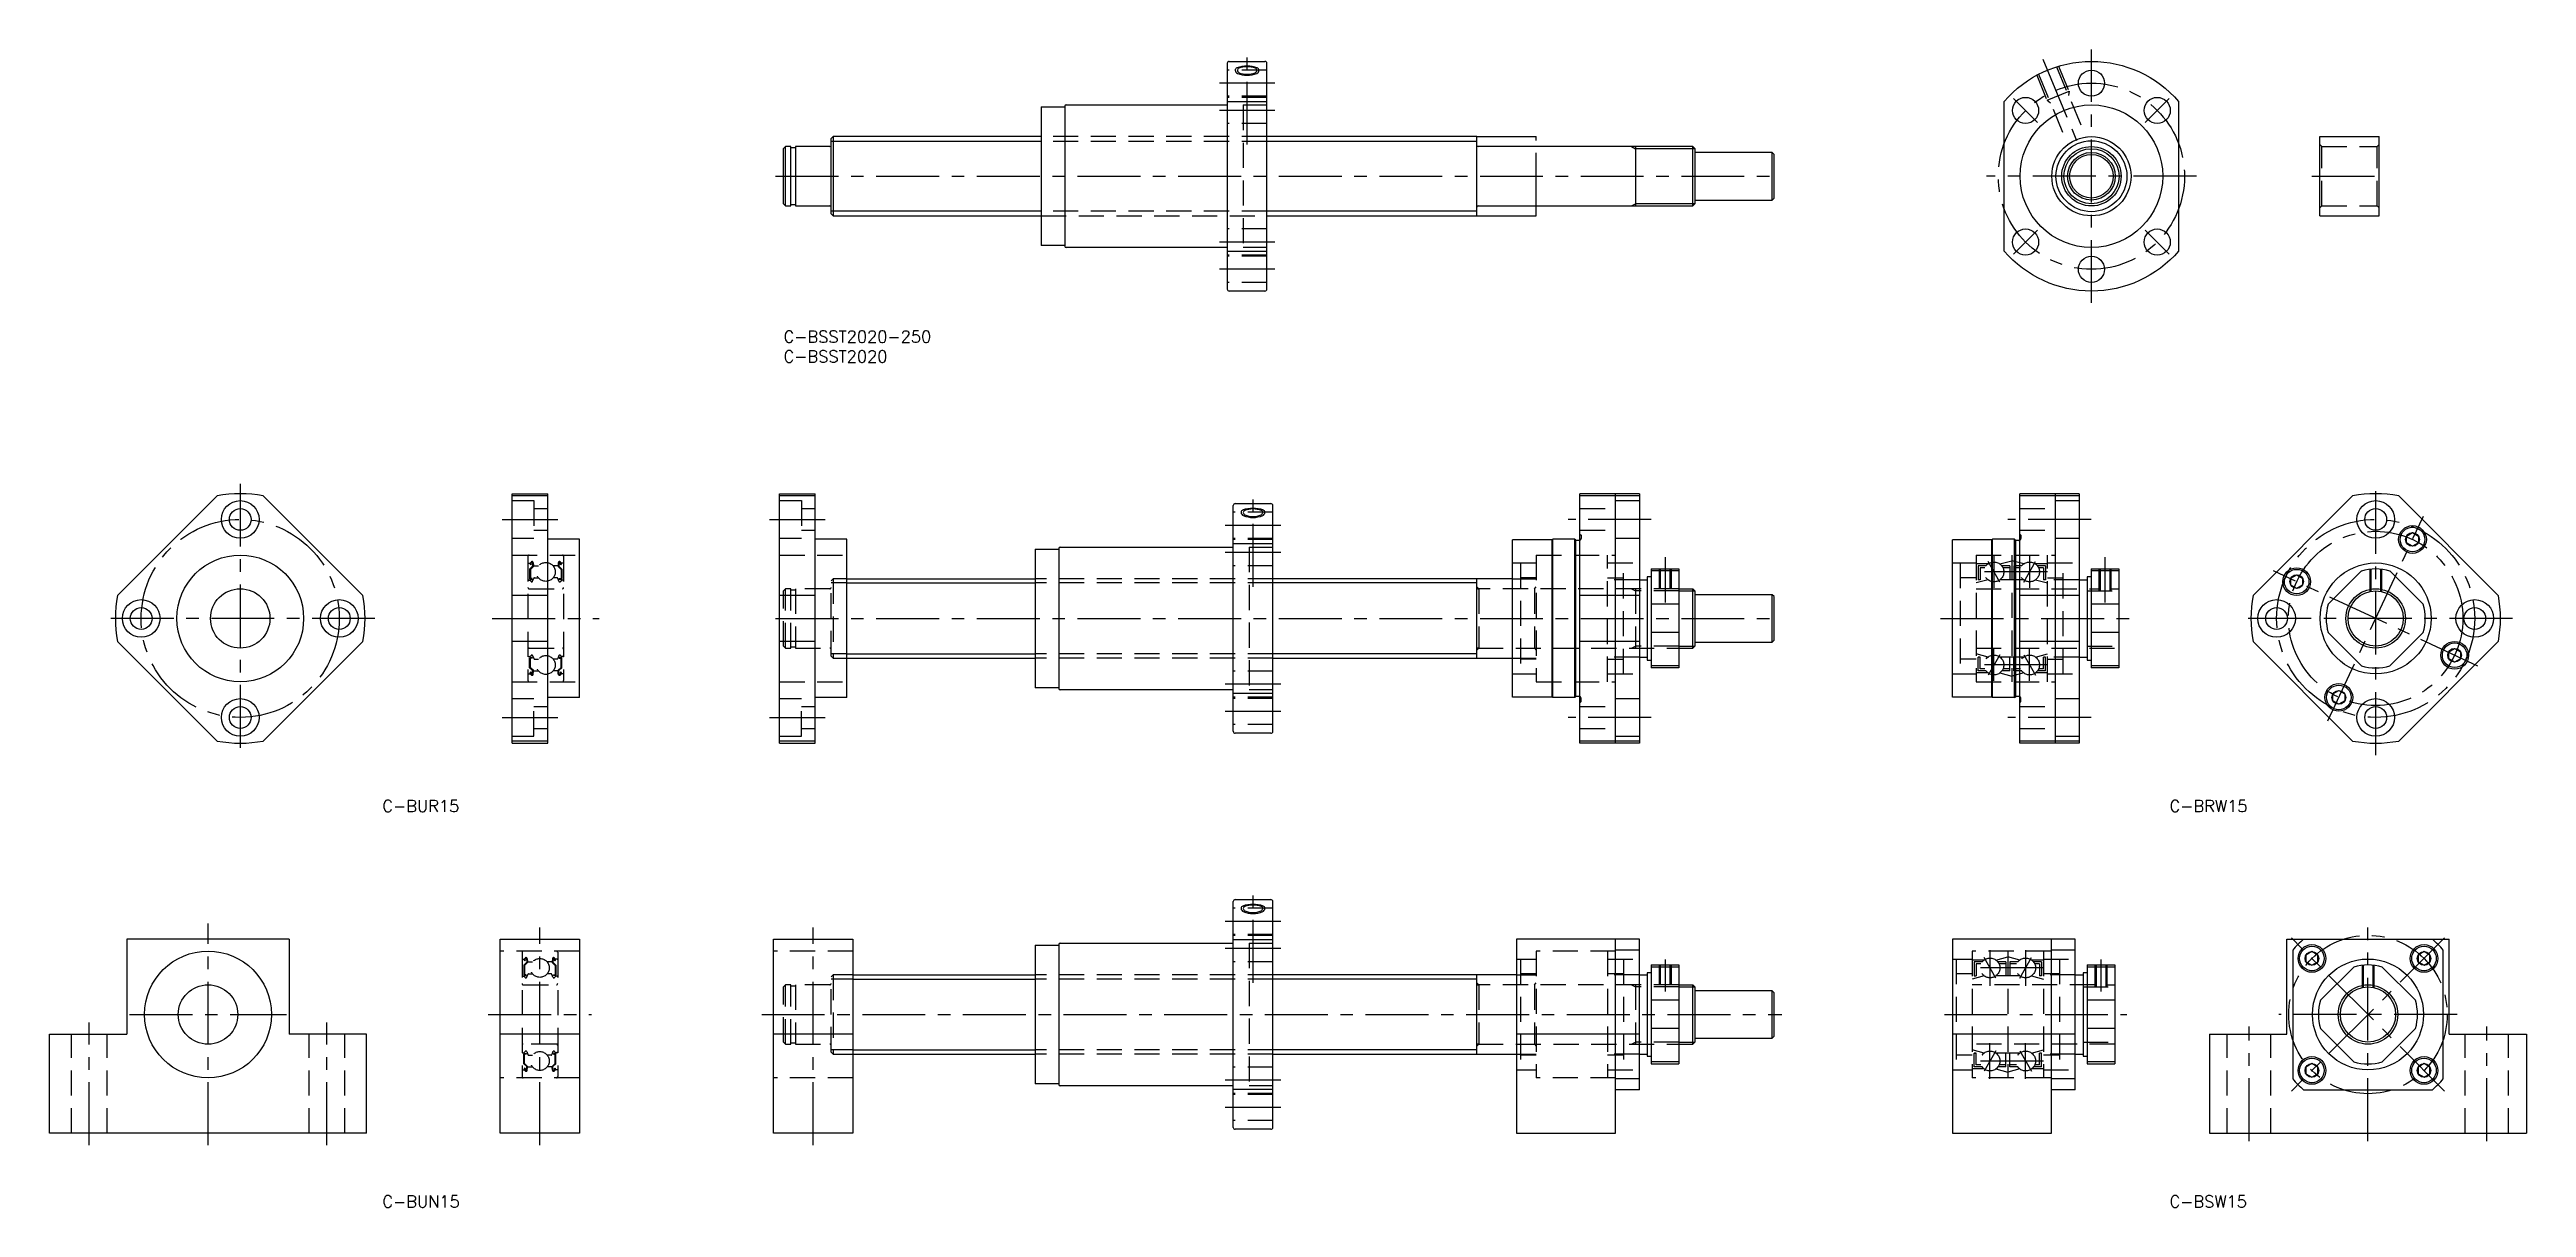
# Model space of a CAD drawing. Extents: x -185 to 440, y -221 to 71.
import ezdxf

# ---------------------------------------------------------------- set-up
doc = ezdxf.new("R2010")
doc.units = 0
doc.header["$LTSCALE"] = 0.5
for name, pattern in [('CENTER', [50.8, 31.75, -6.35, 6.35, -6.35]), ('DASHED', [19.05, 12.7, -6.35]), ('PHANTOM', [63.5, 31.75, -6.35, 6.35, -6.35, 6.35, -6.35])]:
    doc.linetypes.add(name, pattern=pattern)
for name, color, linetype in [('MSM_CENTER', 1, 'CENTER'), ('MSM_CONTINUOUS', 7, 'CONTINUOUS'), ('MSM_DASHED', 4, 'DASHED'), ('MSM_IMAGINARY', 6, 'PHANTOM'), ('MSM_NARROW', 5, 'CONTINUOUS'), ('MSM_PART_NUMBER', 7, 'CONTINUOUS')]:
    doc.layers.add(name, color=color, linetype=linetype)
doc.styles.get("Standard").update_dxf_attribs({"font": 'txt.shx', "height": 3, "bigfont": 'bigfont.shx'})

# ---------------------------------------------------------------- blocks, each defined once
blk = doc.blocks.new('*U49')
at = {"layer": 'MSM_PART_NUMBER'}
blk.add_text('C-BSST2020-250', height=3, dxfattribs=at).set_placement((0, -3))
blk = doc.blocks.new('*U50')
at = {"layer": 'MSM_PART_NUMBER'}
blk.add_text('C-BSST2020', height=3, dxfattribs=at).set_placement((0, -8))
blk = doc.blocks.new('*U51')
at = {"layer": 'MSM_PART_NUMBER'}
blk.add_text('C-BUR15', height=3, dxfattribs=at).set_placement((-101.25, -121.53))
blk = doc.blocks.new('*U52')
at = {"layer": 'MSM_PART_NUMBER'}
blk.add_text('C-BUN15', height=3, dxfattribs=at).set_placement((-101.25, -221.4))
blk = doc.blocks.new('*U53')
at = {"layer": 'MSM_PART_NUMBER'}
blk.add_text('C-BSW15', height=3, dxfattribs=at).set_placement((349.81, -221.4))
blk = doc.blocks.new('*U54')
at = {"layer": 'MSM_PART_NUMBER'}
blk.add_text('C-BRW15', height=3, dxfattribs=at).set_placement((349.81, -121.53))

msp = doc.modelspace()

# ---------------------------------------------------------------- linework, layer by layer
at = {"layer": 'MSM_CENTER'}
for p, q in [((117, 47), (117, 69)), ((330.1, 7), (330.1, 71)), ((317.85, 68.56), (327.03, 46.39)), ((124, 62.5), (110, 62.5)), ((316.52, 52.58), (310.44, 58.66)), ((343.67, 52.58), (349.75, 58.66)), ((124, 55.62), (110, 55.62)), ((-2, 39), (252, 39)), ((356.6, 39), (303.6, 39)), ((385.71, 39), (404.71, 39)), ((316.52, 25.42), (310.44, 19.34)), ((343.67, 25.42), (349.75, 19.34)), ((124, 22.38), (110, 22.38)), ((124, 15.5), (110, 15.5)), ((-137.11, -38.66), (-137.11, -106.66)), ((118.5, -64.66), (118.5, -42.66)), ((401.84, -107.16), (401.84, -38.16)), ((-71, -47.66), (-57, -47.66)), ((-3.5, -47.66), (10.5, -47.66)), ((125.5, -49.16), (111.5, -49.16)), ((219, -47.66), (198, -47.66)), ((330, -47.66), (309, -47.66)), ((389.79, -98.49), (413.88, -46.83)), ((125.5, -56.04), (111.5, -56.04)), ((222.5, -57.16), (222.5, -68.66)), ((319, -60.91), (301, -60.91)), ((307, -63.51), (304, -58.31)), ((305.5, -56.91), (305.5, -64.91)), ((313, -63.51), (316, -58.31)), ((314.5, -56.91), (314.5, -64.91)), ((333.5, -57.16), (333.5, -68.66)), ((427.66, -84.7), (376.01, -60.62)), ((-103.11, -72.66), (-171.11, -72.66)), ((-73.5, -72.66), (-46.5, -72.66)), ((-2, -72.66), (252, -72.66)), ((292, -72.66), (340, -72.66)), ((436.34, -72.66), (367.34, -72.66)), ((305.5, -88.41), (305.5, -80.41)), ((314.5, -88.41), (314.5, -80.41)), ((319, -84.41), (301, -84.41)), ((307, -81.81), (304, -87.01)), ((313, -81.81), (316, -87.01)), ((125.5, -89.28), (111.5, -89.28)), ((-71, -97.66), (-57, -97.66)), ((-3.5, -97.66), (10.5, -97.66)), ((125.5, -96.16), (111.5, -96.16)), ((219, -97.66), (198, -97.66)), ((330, -97.66), (309, -97.66)), ((118.5, -164.66), (118.5, -142.66)), ((-145.24, -205.66), (-145.24, -149.66)), ((125.5, -149.16), (111.5, -149.16)), ((-61.5, -205.66), (-61.5, -150.66)), ((7.5, -205.66), (7.5, -150.66)), ((125.5, -156.04), (111.5, -156.04)), ((419.24, -153.32), (380.56, -192)), ((419.24, -192), (380.56, -153.32)), ((399.9, -204.66), (399.9, -150.66)), ((222.5, -158.82), (222.5, -166.82)), ((318, -160.91), (300, -160.91)), ((306, -163.51), (303, -158.31)), ((304.5, -156.41), (304.5, -165.41)), ((312, -163.51), (315, -158.31)), ((313.5, -156.41), (313.5, -165.41)), ((332.5, -158.82), (332.5, -166.82)), ((-175.24, -205.66), (-175.24, -174.66)), ((-165.04, -172.66), (-125.44, -172.66)), ((-115.24, -205.66), (-115.24, -174.66)), ((-74.5, -172.66), (-48.5, -172.66)), ((-5.5, -172.66), (252, -172.66)), ((293, -172.66), (339, -172.66)), ((422.4, -172.66), (377.4, -172.66)), ((304.5, -188.91), (304.5, -179.91)), ((313.5, -188.91), (313.5, -179.91)), ((369.9, -204.66), (369.9, -175.66)), ((429.9, -204.66), (429.9, -175.66)), ((318, -184.41), (300, -184.41)), ((306, -181.81), (303, -187.01)), ((312, -181.81), (315, -187.01)), ((125.5, -189.28), (111.5, -189.28)), ((125.5, -196.16), (111.5, -196.16))]:
    msp.add_line(p, q, dxfattribs=at)
for centre, radius in [((330.1, 39), 23.5), ((-137.11, -72.66), 25), ((401.84, -72.66), 25), ((401.84, -72.66), 22), ((399.9, -172.66), 20)]:
    msp.add_circle(centre, radius, dxfattribs=at)
at = {"layer": 'MSM_CONTINUOUS'}
for p, q in [((112, 67.5), (112, 10.5)), ((112.5, 68), (121.5, 68)), ((122, 10.5), (122, 67.5)), ((65, 56.5), (65, 21.5)), ((65, 56.5), (71, 56.5)), ((71, 56.7), (71, 21.3)), ((71.3, 57), (112, 57)), ((112, 57.89), (122, 57.89)), ((308.1, 20.11), (308.1, 57.89)), ((352.1, 57.89), (352.1, 20.11)), ((0.5, 46.5), (0, 46)), ((0, 32), (0, 46)), ((1.85, 46.5), (0.5, 46.5)), ((0.5, 31.5), (0.5, 46.5)), ((1.85, 31.5), (1.85, 46.5)), ((3, 46.15), (1.85, 46.15)), ((11.7, 46.5), (3, 46.5)), ((3, 46.5), (3, 31.5)), ((12.5, 49), (12, 48.5)), ((12, 29.5), (12, 48.5)), ((12.5, 49), (12.5, 29)), ((65, 49), (12.5, 49)), ((175, 49), (122, 49)), ((175, 29), (175, 49)), ((229.5, 46.5), (175.3, 46.5)), ((215, 46.5), (215, 31.5)), ((230, 46), (229.5, 46.5)), ((229.5, 31.5), (229.5, 46.5)), ((230, 46), (230, 32)), ((249.5, 45), (230, 45)), ((250, 44.5), (249.5, 45)), ((249.5, 33), (249.5, 45)), ((250, 33.5), (250, 44.5)), ((387.71, 29), (387.71, 49)), ((387.71, 49), (402.71, 49)), ((402.71, 29), (402.71, 49)), ((0, 32), (0.5, 31.5)), ((0.5, 31.5), (1.85, 31.5)), ((1.85, 31.85), (3, 31.85)), ((3, 31.5), (11.7, 31.5)), ((175.3, 31.5), (229.5, 31.5)), ((229.5, 31.5), (230, 32)), ((230, 33), (249.5, 33)), ((249.5, 33), (250, 33.5)), ((12, 29.5), (12.5, 29)), ((12.5, 29), (65, 29)), ((122, 29), (175, 29)), ((387.71, 29), (402.71, 29)), ((71, 21.5), (65, 21.5)), ((112, 21), (71.3, 21)), ((112, 20.11), (122, 20.11)), ((121.5, 10), (112.5, 10)), ((-168.07, -66.85), (-142.92, -41.7)), ((-131.3, -41.7), (-106.15, -66.85)), ((-68.5, -104.16), (-68.5, -41.16)), ((-68.5, -41.16), (-59.5, -41.16)), ((-59.5, -41.7), (-68.5, -41.7)), ((-59.5, -104.16), (-59.5, -41.16)), ((-1, -104.16), (-1, -41.16)), ((-1, -41.16), (8, -41.16)), ((8, -41.7), (-1, -41.7)), ((8, -104.16), (8, -41.16)), ((114, -43.66), (123, -43.66)), ((216, -41.16), (201, -41.16)), ((201, -104.16), (201, -41.16)), ((216, -41.7), (201, -41.7)), ((210, -104.16), (210, -41.16)), ((216, -41.16), (216, -104.16)), ((327, -41.16), (312, -41.16)), ((312, -104.16), (312, -41.16)), ((327, -41.7), (312, -41.7)), ((321, -104.16), (321, -41.16)), ((327, -41.16), (327, -104.16)), ((370.88, -66.85), (396.03, -41.7)), ((407.65, -41.7), (432.79, -66.85)), ((113.5, -101.16), (113.5, -44.16)), ((123.5, -101.16), (123.5, -44.16)), ((-51.5, -52.66), (-59.5, -52.66)), ((-51.5, -92.66), (-51.5, -52.66)), ((16, -52.66), (8, -52.66)), ((16, -92.66), (16, -52.66)), ((63.5, -55.16), (63.5, -90.16)), ((63.5, -55.16), (69.5, -55.16)), ((69.5, -54.96), (69.5, -90.36)), ((69.8, -54.66), (113.5, -54.66)), ((113.5, -53.77), (123.5, -53.77)), ((194, -52.81), (184, -52.81)), ((184, -92.51), (184, -52.81)), ((194.15, -52.66), (194, -52.81)), ((194, -92.51), (194, -52.81)), ((199.7, -52.66), (194.15, -52.66)), ((194.15, -92.66), (194.15, -52.66)), ((199.7, -52.66), (200, -52.96)), ((199.7, -92.66), (199.7, -52.66)), ((200.8, -52.96), (200, -52.96)), ((200, -92.36), (200, -52.96)), ((305, -52.81), (295, -52.81)), ((295, -92.51), (295, -52.81)), ((305.15, -52.66), (305, -52.81)), ((305, -92.51), (305, -52.81)), ((310.7, -52.66), (305.15, -52.66)), ((305.15, -92.66), (305.15, -52.66)), ((310.7, -52.66), (311, -52.96)), ((310.7, -92.66), (310.7, -52.66)), ((311.8, -52.96), (311, -52.96)), ((311, -92.36), (311, -52.96)), ((409.63, -51.86), (411.13, -50.99)), ((409.63, -53.59), (409.63, -51.86)), ((411.13, -54.45), (409.63, -53.59)), ((411.13, -50.99), (412.63, -51.86)), ((412.63, -53.59), (411.13, -54.45)), ((412.63, -51.86), (412.63, -53.59)), ((219, -62.16), (218, -62.16)), ((218, -62.16), (218, -83.16)), ((219, -60.16), (226, -60.16)), ((219, -60.16), (219, -85.16)), ((226, -60.68), (219, -60.68)), ((226, -60.16), (226, -85.16)), ((330, -62.16), (329, -62.16)), ((329, -62.16), (329, -83.16)), ((330, -60.16), (337, -60.16)), ((330, -60.16), (330, -85.16)), ((337, -60.68), (330, -60.68)), ((337, -60.16), (337, -85.16)), ((380.4, -62.5), (381.9, -61.63)), ((380.4, -64.23), (380.4, -62.5)), ((381.9, -61.63), (383.4, -62.5)), ((383.4, -62.5), (383.4, -64.23)), ((398.26, -60.68), (389.86, -69.08)), ((413.81, -69.08), (405.42, -60.68)), ((-59.5, -66.85), (-68.5, -66.85)), ((8, -66.85), (-1, -66.85)), ((16, -62.66), (63.5, -62.66)), ((184, -62.66), (123.5, -62.66)), ((175, -82.66), (175, -62.66)), ((216, -66.85), (201, -66.85)), ((216, -62.91), (218, -62.91)), ((226, -65.16), (229.5, -65.16)), ((230, -65.66), (229.5, -65.16)), ((229.5, -80.16), (229.5, -65.16)), ((230, -65.66), (230, -79.66)), ((249.5, -66.66), (230, -66.66)), ((250, -67.16), (249.5, -66.66)), ((249.5, -78.66), (249.5, -66.66)), ((250, -78.16), (250, -67.16)), ((327, -66.85), (312, -66.85)), ((327, -62.91), (329, -62.91)), ((381.9, -65.09), (380.4, -64.23)), ((383.4, -64.23), (381.9, -65.09)), ((226, -69.08), (219, -69.08)), ((337, -69.08), (330, -69.08)), ((-168.07, -78.47), (-142.92, -103.62)), ((-131.3, -103.62), (-106.15, -78.47)), ((-59.5, -78.47), (-68.5, -78.47)), ((8, -78.47), (-1, -78.47)), ((216, -78.47), (201, -78.47)), ((226, -76.24), (219, -76.24)), ((226, -80.16), (229.5, -80.16)), ((229.5, -80.16), (230, -79.66)), ((230, -78.66), (249.5, -78.66)), ((249.5, -78.66), (250, -78.16)), ((327, -78.47), (312, -78.47)), ((337, -76.24), (330, -76.24)), ((396.03, -103.62), (370.88, -78.47)), ((389.86, -76.24), (398.26, -84.64)), ((405.42, -84.64), (413.81, -76.24)), ((432.79, -78.47), (407.65, -103.62)), ((420.27, -81.09), (421.77, -80.23)), ((420.27, -82.82), (420.27, -81.09)), ((421.77, -80.23), (423.27, -81.09)), ((423.27, -81.09), (423.27, -82.82)), ((16, -82.66), (63.5, -82.66)), ((123.5, -82.66), (184, -82.66)), ((216, -82.41), (218, -82.41)), ((218, -83.16), (219, -83.16)), ((226, -84.64), (219, -84.64)), ((226, -85.16), (219, -85.16)), ((327, -82.41), (329, -82.41)), ((329, -83.16), (330, -83.16)), ((337, -84.64), (330, -84.64)), ((337, -85.16), (330, -85.16)), ((421.77, -83.69), (420.27, -82.82)), ((423.27, -82.82), (421.77, -83.69)), ((-51.5, -92.66), (-59.5, -92.66)), ((16, -92.66), (8, -92.66)), ((69.5, -90.16), (63.5, -90.16)), ((113.5, -90.66), (69.8, -90.66)), ((113.5, -91.55), (123.5, -91.55)), ((194, -92.51), (184, -92.51)), ((194.15, -92.66), (194, -92.51)), ((199.7, -92.66), (194.15, -92.66)), ((199.7, -92.66), (200, -92.36)), ((200.8, -92.36), (200, -92.36)), ((305, -92.51), (295, -92.51)), ((305.15, -92.66), (305, -92.51)), ((310.7, -92.66), (305.15, -92.66)), ((310.7, -92.66), (311, -92.36)), ((311.8, -92.36), (311, -92.36)), ((391.04, -91.73), (392.54, -90.87)), ((391.04, -93.46), (391.04, -91.73)), ((392.54, -94.33), (391.04, -93.46)), ((392.54, -90.87), (394.04, -91.73)), ((394.04, -93.46), (392.54, -94.33)), ((394.04, -91.73), (394.04, -93.46)), ((-59.5, -103.62), (-68.5, -103.62)), ((-68.5, -104.16), (-59.5, -104.16)), ((8, -103.62), (-1, -103.62)), ((-1, -104.16), (8, -104.16)), ((123, -101.66), (114, -101.66)), ((216, -103.62), (201, -103.62)), ((216, -104.16), (201, -104.16)), ((327, -103.62), (312, -103.62)), ((327, -104.16), (312, -104.16)), ((114, -143.66), (123, -143.66)), ((113.5, -201.16), (113.5, -144.16)), ((123.5, -201.16), (123.5, -144.16)), ((-165.74, -153.66), (-165.74, -177.66)), ((-124.74, -153.66), (-165.74, -153.66)), ((-124.74, -153.66), (-124.74, -177.66)), ((-71.5, -202.66), (-71.5, -153.66)), ((-71.5, -153.66), (-51.5, -153.66)), ((-51.5, -153.66), (-51.5, -202.66)), ((-2.5, -202.66), (-2.5, -153.66)), ((-2.5, -153.66), (17.5, -153.66)), ((17.5, -153.66), (17.5, -202.66)), ((63.5, -155.16), (63.5, -190.16)), ((63.5, -155.16), (69.5, -155.16)), ((69.5, -154.96), (69.5, -190.36)), ((69.8, -154.66), (113.5, -154.66)), ((113.5, -153.77), (123.5, -153.77)), ((185, -153.66), (185, -202.66)), ((216, -153.66), (185, -153.66)), ((210, -202.66), (210, -153.66)), ((216, -191.66), (216, -153.66)), ((295, -153.66), (295, -202.66)), ((326, -153.66), (295, -153.66)), ((320, -202.66), (320, -153.66)), ((326, -191.66), (326, -153.66)), ((379.4, -177.66), (379.4, -153.66)), ((379.4, -153.66), (420.4, -153.66)), ((420.4, -177.66), (420.4, -153.66)), ((216, -156.41), (210, -156.41)), ((219, -162.16), (218, -162.16)), ((218, -162.16), (218, -183.16)), ((219, -160.16), (226, -160.16)), ((219, -160.16), (219, -185.16)), ((226, -160.68), (219, -160.68)), ((226, -160.16), (226, -185.16)), ((326, -156.41), (320, -156.41)), ((329, -162.16), (328, -162.16)), ((328, -162.16), (328, -183.16)), ((329, -160.16), (336, -160.16)), ((329, -160.16), (329, -185.16)), ((336, -160.68), (329, -160.68)), ((336, -160.16), (336, -185.16)), ((380.9, -156.41), (380.9, -188.91)), ((385.75, -156.79), (384.25, -157.65)), ((384.25, -157.65), (384.25, -159.38)), ((384.25, -159.38), (385.75, -160.25)), ((387.25, -157.65), (385.75, -156.79)), ((385.75, -160.25), (387.25, -159.38)), ((387.25, -159.38), (387.25, -157.65)), ((396.32, -160.68), (387.92, -169.08)), ((411.87, -169.08), (403.48, -160.68)), ((414.04, -156.79), (412.54, -157.65)), ((412.54, -157.65), (412.54, -159.38)), ((412.54, -159.38), (414.04, -160.25)), ((415.54, -157.65), (414.04, -156.79)), ((414.04, -160.25), (415.54, -159.38)), ((415.54, -159.38), (415.54, -157.65)), ((418.9, -188.91), (418.9, -156.41)), ((17.5, -162.66), (63.5, -162.66)), ((185, -162.66), (123.5, -162.66)), ((175, -182.66), (175, -162.66)), ((216, -162.66), (218, -162.66)), ((226, -165.16), (229.5, -165.16)), ((230, -165.66), (229.5, -165.16)), ((229.5, -180.16), (229.5, -165.16)), ((230, -165.66), (230, -179.66)), ((249.5, -166.66), (230, -166.66)), ((250, -167.16), (249.5, -166.66)), ((249.5, -178.66), (249.5, -166.66)), ((250, -178.16), (250, -167.16)), ((326, -162.66), (328, -162.66)), ((226, -169.08), (219, -169.08)), ((336, -169.08), (329, -169.08)), ((-185.24, -202.66), (-185.24, -177.66)), ((-105.24, -202.66), (-105.24, -177.66)), ((-51.5, -177.66), (-71.5, -177.66)), ((17.5, -177.66), (-2.5, -177.66)), ((216, -177.66), (185, -177.66)), ((226, -176.24), (219, -176.24)), ((226, -180.16), (229.5, -180.16)), ((229.5, -180.16), (230, -179.66)), ((230, -178.66), (249.5, -178.66)), ((249.5, -178.66), (250, -178.16)), ((326, -177.66), (295, -177.66)), ((336, -176.24), (329, -176.24)), ((359.9, -177.66), (359.9, -202.66)), ((359.9, -177.66), (379.4, -177.66)), ((387.92, -176.24), (396.32, -184.64)), ((403.48, -184.64), (411.87, -176.24)), ((420.4, -177.66), (439.9, -177.66)), ((439.9, -177.66), (439.9, -202.66)), ((17.5, -182.66), (63.5, -182.66)), ((123.5, -182.66), (185, -182.66)), ((216, -182.66), (218, -182.66)), ((218, -183.16), (219, -183.16)), ((226, -184.64), (219, -184.64)), ((219, -185.16), (226, -185.16)), ((326, -182.66), (328, -182.66)), ((328, -183.16), (329, -183.16)), ((336, -184.64), (329, -184.64)), ((329, -185.16), (336, -185.16)), ((385.75, -185.07), (384.25, -185.94)), ((384.25, -185.94), (384.25, -187.67)), ((387.25, -185.94), (385.75, -185.07)), ((387.25, -187.67), (387.25, -185.94)), ((414.04, -185.07), (412.54, -185.94)), ((412.54, -185.94), (412.54, -187.67)), ((415.54, -185.94), (414.04, -185.07)), ((415.54, -187.67), (415.54, -185.94)), ((69.5, -190.16), (63.5, -190.16)), ((113.5, -190.66), (69.8, -190.66)), ((113.5, -191.55), (123.5, -191.55)), ((216, -188.91), (210, -188.91)), ((216, -191.66), (210, -191.66)), ((326, -188.91), (320, -188.91)), ((326, -191.66), (320, -191.66)), ((383.65, -191.66), (416.14, -191.66)), ((384.25, -187.67), (385.75, -188.53)), ((385.75, -188.53), (387.25, -187.67)), ((412.54, -187.67), (414.04, -188.53)), ((414.04, -188.53), (415.54, -187.67)), ((-105.24, -202.66), (-185.24, -202.66)), ((-51.5, -202.66), (-71.5, -202.66)), ((17.5, -202.66), (-2.5, -202.66)), ((123, -201.66), (114, -201.66)), ((185, -202.66), (210, -202.66)), ((295, -202.66), (320, -202.66)), ((359.9, -202.66), (439.9, -202.66))]:
    msp.add_line(p, q, dxfattribs=at)
for points in [[(-185.24, -177.66), (-165.74, -177.66)], [(-105.24, -177.66), (-124.74, -177.66)]]:
    msp.add_lwpolyline(points, dxfattribs=at)
for centre, radius in [((330.1, 62.5), 3.3), ((313.48, 55.62), 3.3), ((330.1, 39), 18), ((346.71, 55.62), 3.3), ((330.1, 39), 10), ((330.1, 39), 7.5), ((330.1, 39), 6), ((330.1, 39), 5.5), ((313.48, 22.38), 3.3), ((346.71, 22.38), 3.3), ((330.1, 15.5), 3.3), ((-137.11, -47.66), 4.75), ((401.84, -47.66), 4.75), ((-137.11, -47.66), 2.75), ((401.84, -47.66), 2.75), ((411.13, -52.72), 3.5), ((411.13, -52.72), 3.1), ((411.13, -52.72), 1.73), ((-137.11, -72.66), 16), ((381.9, -63.36), 3.5), ((381.9, -63.36), 3.1), ((381.9, -63.36), 1.73), ((401.84, -72.66), 14), ((-162.11, -72.66), 4.75), ((-137.11, -72.66), 7.5), ((-112.11, -72.66), 4.75), ((376.84, -72.66), 4.75), ((401.84, -72.66), 6.96), ((426.84, -72.66), 4.75), ((-162.11, -72.66), 2.75), ((-112.11, -72.66), 2.75), ((376.84, -72.66), 2.75), ((426.84, -72.66), 2.75), ((421.77, -81.96), 3.5), ((421.77, -81.96), 3.1), ((421.77, -81.96), 1.73), ((-137.11, -97.66), 4.75), ((392.54, -92.6), 3.5), ((392.54, -92.6), 3.1), ((392.54, -92.6), 1.73), ((401.84, -97.66), 4.75), ((-137.11, -97.66), 2.75), ((401.84, -97.66), 2.75), ((385.75, -158.52), 3.5), ((385.75, -158.52), 3.1), ((414.04, -158.52), 3.5), ((414.04, -158.52), 3.1), ((-145.24, -172.66), 16), ((385.75, -158.52), 1.73), ((399.9, -172.66), 14), ((414.04, -158.52), 1.73), ((-145.24, -172.66), 7.5), ((399.9, -172.66), 6.96), ((385.75, -186.8), 3.5), ((385.75, -186.8), 3.1), ((385.75, -186.8), 1.73), ((414.04, -186.8), 3.5), ((414.04, -186.8), 3.1), ((414.04, -186.8), 1.73)]:
    msp.add_circle(centre, radius, dxfattribs=at)
for centre, radius, start, end in [((112.5, 67.5), 0.5, 90, 180), ((115.06, 65.79), 0.515, 109.24993, 180), ((115.23, 65.79), 0.69, 180, 247.7721), ((117, 60.23), 6.41, 70.75007, 109.24993), ((117, 70.12), 5.37, 247.7721, 292.2279), ((118.77, 65.79), 0.69, 292.2279, 0), ((118.94, 65.79), 0.515, 360, 70.75007), ((121.5, 67.5), 0.5, 0, 90), ((71.3, 56.7), 0.3, 90, 180), ((11.7, 46.8), 0.3, 270, 0), ((175.3, 46.8), 0.3, 180, 270), ((11.7, 31.2), 0.3, 0, 90), ((175.3, 31.2), 0.3, 90, 180), ((71.3, 21.3), 0.3, 180, 270), ((112.5, 10.5), 0.5, 180, 270), ((121.5, 10.5), 0.5, 270, 0), ((-137.11, -72.66), 31.5, 79.37126, 100.62874), ((114, -44.16), 0.5, 90, 180), ((123, -44.16), 0.5, 0, 90), ((401.84, -72.66), 31.5, 79.37126, 100.62874), ((116.56, -45.87), 0.515, 109.24993, 180), ((116.73, -45.87), 0.69, 180, 247.7721), ((118.5, -51.43), 6.41, 70.75007, 109.24993), ((118.5, -41.54), 5.37, 247.7721, 292.2279), ((120.27, -45.87), 0.69, 292.2279, 0), ((120.44, -45.87), 0.515, 0, 70.75007), ((69.8, -54.96), 0.3, 90, 180), ((200.8, -52.46), 0.5, 270, 293.57818), ((311.8, -52.46), 0.5, 270, 293.57818), ((401.84, -72.66), 12.5, 73.35764, 106.64236), ((-137.11, -72.66), 31.5, 169.37126, 190.62874), ((-137.11, -72.66), 31.5, 349.37126, 10.62874), ((401.84, -72.66), 31.5, 169.37126, 190.62874), ((401.84, -72.66), 31.5, 349.37126, 10.62874), ((401.84, -72.66), 12.5, 163.35764, 196.64236), ((401.84, -72.66), 12.5, 343.35764, 16.64236), ((401.84, -72.66), 12.5, 253.35764, 286.64236), ((69.8, -90.36), 0.3, 180, 270), ((200.8, -92.86), 0.5, 66.42182, 90), ((311.8, -92.86), 0.5, 66.42182, 90), ((-137.11, -72.66), 31.5, 259.37126, 280.62874), ((114, -101.16), 0.5, 180, 270), ((123, -101.16), 0.5, 270, 0), ((401.84, -72.66), 31.5, 259.37126, 280.62874), ((114, -144.16), 0.5, 90, 180), ((123, -144.16), 0.5, 0, 90), ((116.56, -145.87), 0.515, 109.24993, 180), ((116.73, -145.87), 0.69, 180, 247.7721), ((118.5, -151.43), 6.41, 70.75007, 109.24993), ((118.5, -141.54), 5.37, 247.7721, 292.2279), ((120.27, -145.87), 0.69, 292.2279, 0), ((120.44, -145.87), 0.515, 0, 70.75007), ((69.8, -154.96), 0.3, 90, 180), ((399.9, -172.66), 25, 130.5358, 139.4642), ((399.9, -172.66), 25, 40.5358, 49.4642), ((399.9, -172.66), 12.5, 73.35764, 106.64236), ((399.9, -172.66), 12.5, 163.35764, 196.64236), ((399.9, -172.66), 12.5, 343.35764, 16.64236), ((399.9, -172.66), 12.5, 253.35764, 286.64236), ((69.8, -190.36), 0.3, 180, 270), ((399.9, -172.66), 25, 220.5358, 229.4642), ((399.9, -172.66), 25, 310.5358, 319.4642), ((114, -201.16), 0.5, 180, 270), ((123, -201.16), 0.5, 270, 0)]:
    msp.add_arc(centre, radius, start, end, dxfattribs=at)
at = {"layer": 'MSM_CONTINUOUS', "extrusion": (0, 0, -1)}
for start, end in [(40.65725, 139.34275), (220.65725, 319.34275)]:
    msp.add_arc((-330.1, 39), 29, start, end, dxfattribs=at)
at = {"layer": 'MSM_DASHED'}
for p, q in [((122, 65.8), (112, 65.8)), ((316.29, 64.5), (318.9, 58.18)), ((316.77, 64.76), (324.11, 47.01)), ((321.31, 66.64), (328.66, 48.9)), ((321.83, 66.8), (324.45, 60.47)), ((122, 59.2), (112, 59.2)), ((122, 58.92), (112, 58.92)), ((116, 57), (116, 21)), ((116, 57), (122, 57)), ((318.9, 58.18), (324.45, 60.47)), ((318.9, 58.18), (319.76, 57.52)), ((324.45, 60.47), (324.31, 59.4)), ((122, 52.32), (112, 52.32)), ((122, 49), (65, 49)), ((122, 47.79), (65, 47.79)), ((388.21, 46.5), (387.71, 47)), ((388.21, 46.5), (402.21, 46.5)), ((388.21, 31.5), (388.21, 46.5)), ((402.21, 46.5), (402.71, 47)), ((402.21, 31.5), (402.21, 46.5)), ((388.21, 31.5), (387.71, 31)), ((388.21, 31.5), (402.21, 31.5)), ((402.21, 31.5), (402.71, 31)), ((122, 30.21), (65, 30.21)), ((65, 29), (122, 29)), ((122, 25.68), (112, 25.68)), ((122, 19.08), (112, 19.08)), ((122, 18.8), (112, 18.8)), ((122, 21), (116, 21)), ((122, 12.2), (112, 12.2)), ((-68.5, -42.91), (-63, -42.91)), ((-63, -42.91), (-63, -52.41)), ((-1, -42.91), (4.5, -42.91)), ((4.5, -42.91), (4.5, -52.41)), ((210, -42.91), (216, -42.91)), ((321, -42.91), (327, -42.91)), ((-63, -44.91), (-59.5, -44.91)), ((4.5, -44.91), (8, -44.91)), ((123.5, -45.86), (113.5, -45.86)), ((201, -44.91), (210, -44.91)), ((312, -44.91), (321, -44.91)), ((-68.5, -52.41), (-63, -52.41)), ((-63, -50.41), (-59.5, -50.41)), ((-1, -52.41), (4.5, -52.41)), ((4.5, -50.41), (8, -50.41)), ((123.5, -52.46), (113.5, -52.46)), ((123.5, -52.74), (113.5, -52.74)), ((117.5, -54.66), (117.5, -90.66)), ((117.5, -54.66), (123.5, -54.66)), ((201, -50.41), (210, -50.41)), ((201, -51.36), (201.3, -51.66)), ((201.3, -51.66), (201.3, -52.46)), ((210, -52.41), (216, -52.41)), ((312, -50.41), (321, -50.41)), ((312, -51.36), (312.3, -51.66)), ((312.3, -51.66), (312.3, -52.46)), ((321, -52.41), (327, -52.41)), ((-68.5, -56.66), (-51.5, -56.66)), ((-64.5, -56.96), (-64.5, -88.36)), ((-64.4, -58.71), (-63.94, -58.71)), ((-63.32, -59.48), (-64.07, -60.23)), ((-64.07, -60.23), (-64.07, -62.61)), ((-63.94, -58.71), (-63.69, -58.41)), ((-63.76, -59.12), (-63.92, -58.99)), ((-63.12, -59.56), (-63.87, -60.31)), ((-63.87, -60.31), (-63.87, -62.61)), ((-63.79, -58.84), (-63.54, -58.54)), ((-63.63, -58.97), (-63.79, -58.84)), ((-63.76, -59.12), (-63.63, -58.97)), ((-63.36, -58.6), (-63.32, -59.48)), ((-63.16, -58.58), (-63.1, -59.32)), ((-63.12, -59.09), (-63.12, -59.56)), ((-63, -59.41), (-61.85, -59.41)), ((-62.86, -62.41), (-61.85, -62.41)), ((-57, -59.41), (-58.15, -59.41)), ((-57.14, -62.41), (-58.15, -62.41)), ((-56.84, -58.58), (-56.9, -59.32)), ((-56.88, -59.09), (-56.88, -59.56)), ((-56.88, -59.56), (-56.13, -60.31)), ((-56.64, -58.6), (-56.68, -59.48)), ((-56.68, -59.48), (-55.93, -60.23)), ((-56.21, -58.84), (-56.46, -58.54)), ((-56.37, -58.97), (-56.21, -58.84)), ((-56.24, -59.12), (-56.37, -58.97)), ((-56.06, -58.71), (-56.31, -58.41)), ((-56.24, -59.12), (-56.08, -58.99)), ((-56.13, -60.31), (-56.13, -62.61)), ((-55.6, -58.71), (-56.06, -58.71)), ((-55.93, -60.23), (-55.93, -62.61)), ((-55.5, -56.96), (-55.5, -88.36)), ((-1, -56.66), (16, -56.66)), ((123.5, -59.34), (113.5, -59.34)), ((184, -58.66), (190, -58.66)), ((186, -58.66), (186, -86.66)), ((190, -62.41), (186, -62.41)), ((190, -56.66), (210, -56.66)), ((190, -56.66), (190, -88.66)), ((208, -88.66), (208, -56.66)), ((208, -58.66), (216, -58.66)), ((208, -62.41), (212, -62.41)), ((212, -86.66), (212, -58.66)), ((221, -60.16), (221, -65.16)), ((221.27, -60.16), (221.27, -65.16)), ((223.73, -60.16), (223.73, -65.16)), ((224, -60.16), (224, -65.16)), ((295, -58.66), (301, -58.66)), ((297, -58.66), (297, -86.66)), ((301, -62.41), (297, -62.41)), ((301, -56.66), (321, -56.66)), ((301, -56.66), (301, -88.66)), ((304, -58.91), (301, -58.91)), ((301.5, -59.41), (301.5, -62.91)), ((303.5, -59.41), (301.5, -59.41)), ((302, -59.91), (302, -62.91)), ((303.21, -59.91), (302, -59.91)), ((307, -58.91), (310, -58.11)), ((309.5, -59.41), (307.5, -59.41)), ((309.5, -59.91), (307.79, -59.91)), ((309.5, -59.41), (309.5, -62.91)), ((310, -56.66), (310, -88.66)), ((313, -58.91), (310, -58.11)), ((310.5, -59.41), (310.5, -62.91)), ((312.5, -59.41), (310.5, -59.41)), ((312.21, -59.91), (310.5, -59.91)), ((319, -58.91), (316, -58.91)), ((318.5, -59.41), (316.5, -59.41)), ((318, -59.91), (316.79, -59.91)), ((318, -59.91), (318, -62.91)), ((318.5, -59.41), (318.5, -62.91)), ((319, -88.66), (319, -56.66)), ((319, -58.66), (327, -58.66)), ((319, -62.41), (323, -62.41)), ((323, -86.66), (323, -58.66)), ((332, -60.16), (332, -65.66)), ((332.27, -60.16), (332.27, -65.66)), ((334.73, -60.16), (334.73, -65.66)), ((335, -60.16), (335, -65.66)), ((400.34, -60.25), (400.34, -65.87)), ((400.61, -60.22), (400.61, -65.81)), ((403.06, -60.22), (403.06, -65.81)), ((403.34, -60.25), (403.34, -65.87)), ((-64.3, -63.01), (-64, -63.01)), ((-64.2, -65.16), (-55.8, -65.16)), ((-64, -63.01), (-63.72, -63.34)), ((-63.42, -62.61), (-63.87, -62.61)), ((-63.87, -62.81), (-63.42, -62.81)), ((-63.57, -63.41), (-63.51, -63.41)), ((-63.42, -62.81), (-63.42, -62.61)), ((-63.32, -63.28), (-63.05, -62.54)), ((-56.68, -63.28), (-56.95, -62.54)), ((-56.58, -62.61), (-56.13, -62.61)), ((-56.58, -62.81), (-56.58, -62.61)), ((-56.13, -62.81), (-56.58, -62.81)), ((-56.43, -63.41), (-56.49, -63.41)), ((-56, -63.01), (-56.28, -63.34)), ((-55.7, -63.01), (-56, -63.01)), ((0.5, -65.16), (0, -65.66)), ((0, -79.66), (0, -65.66)), ((1.85, -65.16), (0.5, -65.16)), ((0.5, -80.16), (0.5, -65.16)), ((1.85, -80.16), (1.85, -65.16)), ((3, -65.51), (1.85, -65.51)), ((11.7, -65.16), (3, -65.16)), ((3, -65.16), (3, -80.16)), ((12.5, -62.66), (12, -63.16)), ((12, -82.16), (12, -63.16)), ((16, -63.71), (12, -63.71)), ((12.5, -62.66), (12.5, -82.66)), ((16, -62.66), (12.5, -62.66)), ((123.5, -62.66), (63.5, -62.66)), ((123.5, -63.71), (63.5, -63.71)), ((175.5, -65.16), (175, -64.66)), ((226, -65.16), (175.3, -65.16)), ((175.5, -65.16), (175.5, -80.16)), ((184, -62.66), (190, -62.66)), ((189.5, -65.16), (190, -64.66)), ((189.5, -65.16), (189.5, -80.16)), ((216, -62.91), (208, -62.91)), ((214.06, -65.16), (215, -65.7)), ((215, -65.16), (215, -80.16)), ((226, -65.7), (215, -65.7)), ((304, -62.91), (301, -63.71)), ((301, -65.16), (332, -65.16)), ((302, -62.91), (301.5, -62.91)), ((313, -62.91), (307, -62.91)), ((316, -62.91), (319, -63.71)), ((318.5, -62.91), (318, -62.91)), ((327, -62.91), (319, -62.91)), ((329, -65.66), (337, -65.66)), ((335, -65.16), (337, -65.16)), ((-64.2, -80.16), (-55.8, -80.16)), ((0, -79.66), (0.5, -80.16)), ((0.5, -80.16), (1.85, -80.16)), ((1.85, -79.81), (3, -79.81)), ((3, -80.16), (11.7, -80.16)), ((175.5, -80.16), (175, -80.66)), ((175.3, -80.16), (226, -80.16)), ((189.5, -80.16), (190, -80.66)), ((214.06, -80.16), (215, -79.62)), ((226, -79.62), (215, -79.62)), ((301, -80.16), (337, -80.16)), ((329, -79.66), (337, -79.66)), ((-64.4, -86.61), (-63.94, -86.61)), ((-64.3, -82.31), (-64, -82.31)), ((-64.07, -85.09), (-64.07, -82.71)), ((-63.32, -85.84), (-64.07, -85.09)), ((-64, -82.31), (-63.72, -81.98)), ((-63.94, -86.61), (-63.69, -86.91)), ((-63.76, -86.2), (-63.92, -86.33)), ((-63.87, -82.51), (-63.42, -82.51)), ((-63.42, -82.71), (-63.87, -82.71)), ((-63.87, -85.01), (-63.87, -82.71)), ((-63.12, -85.76), (-63.87, -85.01)), ((-63.63, -86.35), (-63.79, -86.48)), ((-63.79, -86.48), (-63.54, -86.78)), ((-63.76, -86.2), (-63.63, -86.35)), ((-63.57, -81.91), (-63.51, -81.91)), ((-63.42, -82.51), (-63.42, -82.71)), ((-63.36, -86.72), (-63.32, -85.84)), ((-63.32, -82.04), (-63.05, -82.78)), ((-63.16, -86.74), (-63.1, -86)), ((-63.12, -86.23), (-63.12, -85.76)), ((-63, -85.91), (-61.85, -85.91)), ((-62.86, -82.91), (-61.85, -82.91)), ((-57.14, -82.91), (-58.15, -82.91)), ((-57, -85.91), (-58.15, -85.91)), ((-56.68, -82.04), (-56.95, -82.78)), ((-56.84, -86.74), (-56.9, -86)), ((-56.88, -85.76), (-56.13, -85.01)), ((-56.88, -86.23), (-56.88, -85.76)), ((-56.68, -85.84), (-55.93, -85.09)), ((-56.64, -86.72), (-56.68, -85.84)), ((-56.13, -82.51), (-56.58, -82.51)), ((-56.58, -82.51), (-56.58, -82.71)), ((-56.58, -82.71), (-56.13, -82.71)), ((-56.43, -81.91), (-56.49, -81.91)), ((-56.21, -86.48), (-56.46, -86.78)), ((-56.24, -86.2), (-56.37, -86.35)), ((-56.37, -86.35), (-56.21, -86.48)), ((-56.06, -86.61), (-56.31, -86.91)), ((-56, -82.31), (-56.28, -81.98)), ((-56.24, -86.2), (-56.08, -86.33)), ((-56.13, -85.01), (-56.13, -82.71)), ((-55.6, -86.61), (-56.06, -86.61)), ((-55.7, -82.31), (-56, -82.31)), ((-55.93, -85.09), (-55.93, -82.71)), ((16, -81.61), (12, -81.61)), ((12, -82.16), (12.5, -82.66)), ((12.5, -82.66), (16, -82.66)), ((123.5, -81.61), (63.5, -81.61)), ((123.5, -82.66), (63.5, -82.66)), ((123.5, -85.98), (113.5, -85.98)), ((184, -82.66), (190, -82.66)), ((184, -86.66), (190, -86.66)), ((190, -82.91), (186, -82.91)), ((216, -82.41), (208, -82.41)), ((208, -82.91), (212, -82.91)), ((208, -86.66), (216, -86.66)), ((295, -86.66), (301, -86.66)), ((301, -82.91), (297, -82.91)), ((304, -82.41), (301, -81.61)), ((304, -86.41), (301, -86.41)), ((301.5, -85.91), (301.5, -82.41)), ((302, -82.41), (301.5, -82.41)), ((303.5, -85.91), (301.5, -85.91)), ((302, -85.41), (302, -82.41)), ((303.21, -85.41), (302, -85.41)), ((313, -82.41), (307, -82.41)), ((307, -86.41), (310, -87.21)), ((309.5, -85.91), (307.5, -85.91)), ((309.5, -85.41), (307.79, -85.41)), ((309.5, -85.91), (309.5, -82.41)), ((313, -86.41), (310, -87.21)), ((310.5, -85.91), (310.5, -82.41)), ((312.21, -85.41), (310.5, -85.41)), ((312.5, -85.91), (310.5, -85.91)), ((316, -82.41), (319, -81.61)), ((319, -86.41), (316, -86.41)), ((318.5, -85.91), (316.5, -85.91)), ((318, -85.41), (316.79, -85.41)), ((318, -85.41), (318, -82.41)), ((318.5, -82.41), (318, -82.41)), ((318.5, -85.91), (318.5, -82.41)), ((327, -82.41), (319, -82.41)), ((319, -82.91), (323, -82.91)), ((319, -86.66), (327, -86.66)), ((-68.5, -88.66), (-51.5, -88.66)), ((-68.5, -92.91), (-63, -92.91)), ((-63, -102.41), (-63, -92.91)), ((-1, -88.66), (16, -88.66)), ((-1, -92.91), (4.5, -92.91)), ((4.5, -102.41), (4.5, -92.91)), ((123.5, -92.58), (113.5, -92.58)), ((123.5, -92.86), (113.5, -92.86)), ((123.5, -90.66), (117.5, -90.66)), ((190, -88.66), (210, -88.66)), ((201, -93.96), (201.3, -93.66)), ((201.3, -93.66), (201.3, -92.86)), ((210, -92.91), (216, -92.91)), ((301, -88.66), (321, -88.66)), ((312, -93.96), (312.3, -93.66)), ((312.3, -93.66), (312.3, -92.86)), ((321, -92.91), (327, -92.91)), ((-63, -94.91), (-59.5, -94.91)), ((4.5, -94.91), (8, -94.91)), ((123.5, -99.46), (113.5, -99.46)), ((201, -94.91), (210, -94.91)), ((312, -94.91), (321, -94.91)), ((-68.5, -102.41), (-63, -102.41)), ((-63, -100.41), (-59.5, -100.41)), ((-1, -102.41), (4.5, -102.41)), ((4.5, -100.41), (8, -100.41)), ((201, -100.41), (210, -100.41)), ((210, -102.41), (216, -102.41)), ((312, -100.41), (321, -100.41)), ((321, -102.41), (327, -102.41)), ((123.5, -145.86), (113.5, -145.86)), ((123.5, -152.46), (113.5, -152.46)), ((123.5, -152.74), (113.5, -152.74)), ((117.5, -154.66), (117.5, -190.66)), ((117.5, -154.66), (123.5, -154.66)), ((-51.5, -156.66), (-71.5, -156.66)), ((-66, -156.96), (-66, -188.36)), ((-65.9, -158.71), (-65.44, -158.71)), ((-64.82, -159.48), (-65.57, -160.23)), ((-65.57, -160.23), (-65.57, -162.61)), ((-65.44, -158.71), (-65.19, -158.41)), ((-65.26, -159.12), (-65.42, -158.99)), ((-64.62, -159.56), (-65.37, -160.31)), ((-65.37, -160.31), (-65.37, -162.61)), ((-65.29, -158.84), (-65.04, -158.54)), ((-65.13, -158.97), (-65.29, -158.84)), ((-65.26, -159.12), (-65.13, -158.97)), ((-64.86, -158.6), (-64.82, -159.48)), ((-64.66, -158.58), (-64.6, -159.32)), ((-64.62, -159.09), (-64.62, -159.56)), ((-64.5, -159.41), (-63.35, -159.41)), ((-64.36, -162.41), (-63.35, -162.41)), ((-58.5, -159.41), (-59.65, -159.41)), ((-58.64, -162.41), (-59.65, -162.41)), ((-58.34, -158.58), (-58.4, -159.32)), ((-58.38, -159.09), (-58.38, -159.56)), ((-58.38, -159.56), (-57.63, -160.31)), ((-58.14, -158.6), (-58.18, -159.48)), ((-58.18, -159.48), (-57.43, -160.23)), ((-57.71, -158.84), (-57.96, -158.54)), ((-57.87, -158.97), (-57.71, -158.84)), ((-57.74, -159.12), (-57.87, -158.97)), ((-57.56, -158.71), (-57.81, -158.41)), ((-57.74, -159.12), (-57.58, -158.99)), ((-57.63, -160.31), (-57.63, -162.61)), ((-57.1, -158.71), (-57.56, -158.71)), ((-57.43, -160.23), (-57.43, -162.61)), ((-57, -156.96), (-57, -188.36)), ((17.5, -156.66), (-2.5, -156.66)), ((123.5, -159.34), (113.5, -159.34)), ((185, -158.66), (190, -158.66)), ((186, -158.66), (186, -186.66)), ((190, -162.41), (186, -162.41)), ((210, -156.66), (190, -156.66)), ((190, -156.66), (190, -188.66)), ((208, -156.66), (208, -188.66)), ((208, -158.66), (216, -158.66)), ((212, -162.41), (208, -162.41)), ((212, -158.66), (212, -186.66)), ((221, -160.16), (221, -165.16)), ((221.27, -160.16), (221.27, -165.16)), ((223.73, -160.16), (223.73, -165.16)), ((224, -160.16), (224, -165.16)), ((295, -158.66), (300, -158.66)), ((296, -158.66), (296, -186.66)), ((300, -162.41), (296, -162.41)), ((320, -156.66), (300, -156.66)), ((300, -156.66), (300, -188.66)), ((303, -158.91), (300, -158.91)), ((300.5, -159.41), (300.5, -162.91)), ((302.5, -159.41), (300.5, -159.41)), ((301, -159.91), (301, -162.91)), ((302.21, -159.91), (301, -159.91)), ((306, -158.91), (309, -158.11)), ((308.5, -159.41), (306.5, -159.41)), ((308.5, -159.91), (306.79, -159.91)), ((308.5, -159.41), (308.5, -162.91)), ((309, -156.66), (309, -188.66)), ((312, -158.91), (309, -158.11)), ((309.5, -159.41), (309.5, -162.91)), ((311.5, -159.41), (309.5, -159.41)), ((311.21, -159.91), (309.5, -159.91)), ((318, -158.91), (315, -158.91)), ((317.5, -159.41), (315.5, -159.41)), ((317, -159.91), (315.79, -159.91)), ((317, -159.91), (317, -162.91)), ((317.5, -159.41), (317.5, -162.91)), ((318, -156.66), (318, -188.66)), ((318, -158.66), (326, -158.66)), ((322, -162.41), (318, -162.41)), ((322, -158.66), (322, -186.66)), ((331, -160.16), (331, -165.7)), ((331.27, -160.16), (331.27, -165.7)), ((333.73, -160.16), (333.73, -165.7)), ((334, -160.16), (334, -165.7)), ((398.4, -160.25), (398.4, -165.87)), ((398.67, -160.22), (398.67, -165.81)), ((401.13, -160.22), (401.13, -165.81)), ((401.4, -160.25), (401.4, -165.87)), ((-65.8, -163.01), (-65.5, -163.01)), ((-65.7, -165.16), (-57.3, -165.16)), ((-65.5, -163.01), (-65.22, -163.34)), ((-64.92, -162.61), (-65.37, -162.61)), ((-65.37, -162.81), (-64.92, -162.81)), ((-65.07, -163.41), (-65.01, -163.41)), ((-64.92, -162.81), (-64.92, -162.61)), ((-64.82, -163.28), (-64.55, -162.54)), ((-58.18, -163.28), (-58.45, -162.54)), ((-58.08, -162.61), (-57.63, -162.61)), ((-58.08, -162.81), (-58.08, -162.61)), ((-57.63, -162.81), (-58.08, -162.81)), ((-57.93, -163.41), (-57.99, -163.41)), ((-57.5, -163.01), (-57.78, -163.34)), ((-57.2, -163.01), (-57.5, -163.01)), ((0.5, -165.16), (0, -165.66)), ((0, -179.66), (0, -165.66)), ((1.85, -165.16), (0.5, -165.16)), ((0.5, -180.16), (0.5, -165.16)), ((1.85, -180.16), (1.85, -165.16)), ((3, -165.51), (1.85, -165.51)), ((11.7, -165.16), (3, -165.16)), ((3, -165.16), (3, -180.16)), ((12.5, -162.66), (12, -163.16)), ((12, -182.16), (12, -163.16)), ((17.5, -163.71), (12, -163.71)), ((12.5, -162.66), (12.5, -182.66)), ((17.5, -162.66), (12.5, -162.66)), ((123.5, -162.66), (63.5, -162.66)), ((123.5, -163.71), (63.5, -163.71)), ((175.5, -165.16), (175, -164.66)), ((226, -165.16), (175.3, -165.16)), ((175.5, -165.16), (175.5, -180.16)), ((185, -162.66), (190, -162.66)), ((189.5, -165.16), (190, -164.66)), ((189.5, -165.16), (189.5, -180.16)), ((216, -162.66), (208, -162.66)), ((214.06, -165.16), (215, -165.7)), ((215, -165.16), (215, -180.16)), ((226, -165.7), (215, -165.7)), ((303, -162.91), (300, -163.71)), ((331, -165.16), (300, -165.16)), ((300.5, -162.91), (301, -162.91)), ((312, -162.91), (306, -162.91)), ((315, -162.91), (318, -163.71)), ((317.5, -162.91), (317, -162.91)), ((326, -162.66), (318, -162.66)), ((328, -165.7), (336, -165.7)), ((334, -165.16), (336, -165.16)), ((-179.74, -202.66), (-179.74, -177.66)), ((-170.74, -202.66), (-170.74, -177.66)), ((-119.74, -202.66), (-119.74, -177.66)), ((-110.74, -202.66), (-110.74, -177.66)), ((-57.3, -180.16), (-65.7, -180.16)), ((0, -179.66), (0.5, -180.16)), ((0.5, -180.16), (1.85, -180.16)), ((1.85, -179.81), (3, -179.81)), ((3, -180.16), (11.7, -180.16)), ((175.5, -180.16), (175, -180.66)), ((175.3, -180.16), (226, -180.16)), ((189.5, -180.16), (190, -180.66)), ((214.06, -180.16), (215, -179.62)), ((226, -179.62), (215, -179.62)), ((336, -180.16), (300, -180.16)), ((328, -179.62), (336, -179.62)), ((364.4, -202.66), (364.4, -177.66)), ((375.4, -202.66), (375.4, -177.66)), ((424.4, -202.66), (424.4, -177.66)), ((435.4, -202.66), (435.4, -177.66)), ((-65.9, -186.61), (-65.44, -186.61)), ((-65.8, -182.31), (-65.5, -182.31)), ((-65.57, -185.09), (-65.57, -182.71)), ((-64.82, -185.84), (-65.57, -185.09)), ((-65.5, -182.31), (-65.22, -181.98)), ((-65.44, -186.61), (-65.19, -186.91)), ((-65.26, -186.2), (-65.42, -186.33)), ((-65.37, -182.51), (-64.92, -182.51)), ((-64.92, -182.71), (-65.37, -182.71)), ((-65.37, -185.01), (-65.37, -182.71)), ((-64.62, -185.76), (-65.37, -185.01)), ((-65.13, -186.35), (-65.29, -186.48)), ((-65.29, -186.48), (-65.04, -186.78)), ((-65.26, -186.2), (-65.13, -186.35)), ((-65.07, -181.91), (-65.01, -181.91)), ((-64.92, -182.51), (-64.92, -182.71)), ((-64.86, -186.72), (-64.82, -185.84)), ((-64.82, -182.04), (-64.55, -182.78)), ((-64.66, -186.74), (-64.6, -186)), ((-64.62, -186.23), (-64.62, -185.76)), ((-64.5, -185.91), (-63.35, -185.91)), ((-64.36, -182.91), (-63.35, -182.91)), ((-58.64, -182.91), (-59.65, -182.91)), ((-58.5, -185.91), (-59.65, -185.91)), ((-58.18, -182.04), (-58.45, -182.78)), ((-58.34, -186.74), (-58.4, -186)), ((-58.38, -185.76), (-57.63, -185.01)), ((-58.38, -186.23), (-58.38, -185.76)), ((-58.18, -185.84), (-57.43, -185.09)), ((-58.14, -186.72), (-58.18, -185.84)), ((-57.63, -182.51), (-58.08, -182.51)), ((-58.08, -182.51), (-58.08, -182.71)), ((-58.08, -182.71), (-57.63, -182.71)), ((-57.93, -181.91), (-57.99, -181.91)), ((-57.71, -186.48), (-57.96, -186.78)), ((-57.74, -186.2), (-57.87, -186.35)), ((-57.87, -186.35), (-57.71, -186.48)), ((-57.56, -186.61), (-57.81, -186.91)), ((-57.5, -182.31), (-57.78, -181.98)), ((-57.74, -186.2), (-57.58, -186.33)), ((-57.63, -185.01), (-57.63, -182.71)), ((-57.1, -186.61), (-57.56, -186.61)), ((-57.2, -182.31), (-57.5, -182.31)), ((-57.43, -185.09), (-57.43, -182.71)), ((17.5, -181.61), (12, -181.61)), ((12, -182.16), (12.5, -182.66)), ((12.5, -182.66), (17.5, -182.66)), ((123.5, -181.61), (63.5, -181.61)), ((123.5, -182.66), (63.5, -182.66)), ((123.5, -185.98), (113.5, -185.98)), ((185, -182.66), (190, -182.66)), ((185, -186.66), (190, -186.66)), ((190, -182.91), (186, -182.91)), ((216, -182.66), (208, -182.66)), ((212, -182.91), (208, -182.91)), ((208, -186.66), (216, -186.66)), ((295, -186.66), (300, -186.66)), ((300, -182.91), (296, -182.91)), ((303, -182.41), (300, -181.61)), ((303, -186.41), (300, -186.41)), ((300.5, -185.91), (300.5, -182.41)), ((301, -182.41), (300.5, -182.41)), ((300.5, -182.41), (301, -182.41)), ((302.5, -185.91), (300.5, -185.91)), ((301, -185.41), (301, -182.41)), ((302.21, -185.41), (301, -185.41)), ((312, -182.41), (306, -182.41)), ((306, -186.41), (309, -187.21)), ((308.5, -185.91), (306.5, -185.91)), ((308.5, -185.41), (306.79, -185.41)), ((308.5, -185.91), (308.5, -182.41)), ((312, -186.41), (309, -187.21)), ((309.5, -185.91), (309.5, -182.41)), ((311.21, -185.41), (309.5, -185.41)), ((311.5, -185.91), (309.5, -185.91)), ((315, -182.41), (318, -181.61)), ((318, -186.41), (315, -186.41)), ((317.5, -185.91), (315.5, -185.91)), ((317, -185.41), (315.79, -185.41)), ((317, -185.41), (317, -182.41)), ((317.5, -182.41), (317, -182.41)), ((317.5, -185.91), (317.5, -182.41)), ((326, -182.66), (318, -182.66)), ((322, -182.91), (318, -182.91)), ((318, -186.66), (326, -186.66)), ((-51.5, -188.66), (-71.5, -188.66)), ((17.5, -188.66), (-2.5, -188.66)), ((123.5, -192.58), (113.5, -192.58)), ((123.5, -192.86), (113.5, -192.86)), ((123.5, -190.66), (117.5, -190.66)), ((210, -188.66), (190, -188.66)), ((320, -188.66), (300, -188.66)), ((123.5, -199.46), (113.5, -199.46))]:
    msp.add_line(p, q, dxfattribs=at)
for centre, radius in [((-60, -60.91), 2.38), ((305.5, -60.91), 2.5), ((314.5, -60.91), 2.5), ((-60, -84.41), 2.38), ((305.5, -84.41), 2.5), ((314.5, -84.41), 2.5), ((-61.5, -160.91), 2.38), ((304.5, -160.91), 2.5), ((313.5, -160.91), 2.5), ((-61.5, -184.41), 2.38), ((304.5, -184.41), 2.5), ((313.5, -184.41), 2.5)]:
    msp.add_circle(centre, radius, dxfattribs=at)
for centre, radius, start, end in [((200.8, -52.46), 0.5, 293.57818, 0), ((311.8, -52.46), 0.5, 293.57818, 0), ((-64.2, -56.96), 0.3, 90, 180), ((-64.4, -58.61), 0.1, 180, 270), ((-63.79, -58.84), 0.2, 140.00022, 230.08482), ((-63.46, -58.61), 0.3, 4.99676, 140.00022), ((-63.46, -58.61), 0.1, 2.81982, 140.00331), ((-63, -59.31), 0.1, 184.99676, 269.9995), ((-62.86, -62.61), 0.2, 90, 159.9919), ((-57.14, -62.61), 0.2, 20.0081, 90), ((-57, -59.31), 0.1, 270.0005, 355.00324), ((-56.54, -58.61), 0.3, 39.99978, 175.00324), ((-56.54, -58.61), 0.1, 39.99669, 177.18018), ((-56.21, -58.84), 0.2, 309.91518, 39.99978), ((-55.8, -56.96), 0.3, 0, 90), ((-55.6, -58.61), 0.1, 270, 0), ((-64.3, -63.21), 0.2, 90, 180), ((-64.2, -64.86), 0.3, 180, 270), ((-63.87, -62.61), 0.2, 180, 270), ((-63.57, -63.21), 0.2, 219.99622, 270), ((-63.51, -63.21), 0.2, 270, 339.9919), ((-56.49, -63.21), 0.2, 200.0081, 270), ((-56.43, -63.21), 0.2, 270, 320.00378), ((-56.13, -62.61), 0.2, 270, 0), ((-55.8, -64.86), 0.3, 270, 0), ((-55.7, -63.21), 0.2, 0, 90), ((11.7, -64.86), 0.3, 270, 0), ((175.3, -64.86), 0.3, 180, 270), ((-64.2, -80.46), 0.3, 90, 180), ((-55.8, -80.46), 0.3, 0, 90), ((11.7, -80.46), 0.3, 0, 90), ((175.3, -80.46), 0.3, 90, 180), ((-64.3, -82.11), 0.2, 180, 270), ((-64.4, -86.71), 0.1, 90, 180), ((-63.87, -82.71), 0.2, 90, 180), ((-63.79, -86.48), 0.2, 129.91518, 219.99978), ((-63.57, -82.11), 0.2, 90, 140.00378), ((-63.46, -86.71), 0.3, 219.99978, 355.00324), ((-63.46, -86.72), 0.1, 219.99669, 357.18018), ((-63.51, -82.11), 0.2, 20.0081, 90), ((-63, -86.01), 0.1, 90.0005, 175.00324), ((-62.86, -82.71), 0.2, 200.0081, 270), ((-57.14, -82.71), 0.2, 270, 339.9919), ((-57, -86.01), 0.1, 4.99676, 89.9995), ((-56.54, -86.71), 0.3, 184.99676, 320.00022), ((-56.49, -82.11), 0.2, 90, 159.9919), ((-56.54, -86.72), 0.1, 182.81982, 320.00331), ((-56.43, -82.11), 0.2, 39.99622, 90), ((-56.13, -82.71), 0.2, 0, 90), ((-56.21, -86.48), 0.2, 320.00022, 50.08482), ((-55.7, -82.11), 0.2, 270, 0), ((-55.6, -86.71), 0.1, 0, 90), ((-64.2, -88.36), 0.3, 180, 270), ((-55.8, -88.36), 0.3, 270, 0), ((200.8, -92.86), 0.5, 0, 66.42182), ((311.8, -92.86), 0.5, 0, 66.42182), ((-65.7, -156.96), 0.3, 90, 180), ((-65.9, -158.61), 0.1, 180, 270), ((-65.29, -158.84), 0.2, 140.00022, 230.08482), ((-64.96, -158.61), 0.3, 4.99676, 140.00022), ((-64.96, -158.61), 0.1, 2.81982, 140.00331), ((-64.5, -159.31), 0.1, 184.99676, 269.9995), ((-64.36, -162.61), 0.2, 90, 159.9919), ((-58.64, -162.61), 0.2, 20.0081, 90), ((-58.5, -159.31), 0.1, 270.0005, 355.00324), ((-58.04, -158.61), 0.3, 39.99978, 175.00324), ((-58.04, -158.61), 0.1, 39.99669, 177.18018), ((-57.71, -158.84), 0.2, 309.91518, 39.99978), ((-57.3, -156.96), 0.3, 0, 90), ((-57.1, -158.61), 0.1, 270, 0), ((-65.8, -163.21), 0.2, 90, 180), ((-65.7, -164.86), 0.3, 180, 270), ((-65.37, -162.61), 0.2, 180, 270), ((-65.07, -163.21), 0.2, 219.99622, 270), ((-65.01, -163.21), 0.2, 270, 339.9919), ((-57.99, -163.21), 0.2, 200.0081, 270), ((-57.93, -163.21), 0.2, 270, 320.00378), ((-57.63, -162.61), 0.2, 270, 0), ((-57.3, -164.86), 0.3, 270, 0), ((-57.2, -163.21), 0.2, 0, 90), ((11.7, -164.86), 0.3, 270, 0), ((175.3, -164.86), 0.3, 180, 270), ((-65.7, -180.46), 0.3, 90, 180), ((-57.3, -180.46), 0.3, 0, 90), ((11.7, -180.46), 0.3, 0, 90), ((175.3, -180.46), 0.3, 90, 180), ((-65.8, -182.11), 0.2, 180, 270), ((-65.9, -186.71), 0.1, 90, 180), ((-65.37, -182.71), 0.2, 90, 180), ((-65.29, -186.48), 0.2, 129.91518, 219.99978), ((-65.07, -182.11), 0.2, 90, 140.00378), ((-64.96, -186.71), 0.3, 219.99978, 355.00324), ((-64.96, -186.72), 0.1, 219.99669, 357.18018), ((-65.01, -182.11), 0.2, 20.0081, 90), ((-64.5, -186.01), 0.1, 90.0005, 175.00324), ((-64.36, -182.71), 0.2, 200.0081, 270), ((-58.64, -182.71), 0.2, 270, 339.9919), ((-58.5, -186.01), 0.1, 4.99676, 89.9995), ((-58.04, -186.71), 0.3, 184.99676, 320.00022), ((-57.99, -182.11), 0.2, 90, 159.9919), ((-58.04, -186.72), 0.1, 182.81982, 320.00331), ((-57.93, -182.11), 0.2, 39.99622, 90), ((-57.63, -182.71), 0.2, 0, 90), ((-57.71, -186.48), 0.2, 320.00022, 50.08482), ((-57.2, -182.11), 0.2, 270, 0), ((-57.1, -186.71), 0.1, 0, 90), ((-65.7, -188.36), 0.3, 180, 270), ((-57.3, -188.36), 0.3, 270, 0)]:
    msp.add_arc(centre, radius, start, end, dxfattribs=at)
at = {"layer": 'MSM_IMAGINARY'}
for p, q in [((175, 49), (190, 49)), ((190, 29), (190, 49)), ((175, 29), (190, 29))]:
    msp.add_line(p, q, dxfattribs=at)
at = {"layer": 'MSM_NARROW'}
for p, q in [((65, 47.79), (12, 47.79)), ((175, 47.79), (122, 47.79)), ((214.06, 46.5), (215, 45.96)), ((230, 45.96), (215, 45.96)), ((214.06, 31.5), (215, 32.04)), ((230, 32.04), (215, 32.04)), ((65, 30.21), (12, 30.21)), ((175, 30.21), (122, 30.21)), ((16, -63.71), (63.5, -63.71)), ((175, -63.71), (123.5, -63.71)), ((226, -65.7), (230, -65.7)), ((226, -79.62), (230, -79.62)), ((16, -81.61), (63.5, -81.61)), ((175, -81.61), (123.5, -81.61)), ((17.5, -163.71), (63.5, -163.71)), ((175, -163.71), (123.5, -163.71)), ((226, -165.7), (230, -165.7)), ((226, -179.62), (230, -179.62)), ((17.5, -181.61), (63.5, -181.61)), ((175, -181.61), (123.5, -181.61))]:
    msp.add_line(p, q, dxfattribs=at)
for centre, radius in [((330.1, 39), 8.95), ((330.1, 39), 6.96), ((401.84, -72.66), 7.5), ((399.9, -172.66), 7.5)]:
    msp.add_circle(centre, radius, dxfattribs=at)
for centre, radius, start, end in [((114.62, 65.79), 0.619, 108.38218, 180), ((114.88, 65.79), 0.878, 180, 247.94045), ((117, 58.63), 8.17, 71.61782, 108.38218), ((117, 71.03), 6.53, 247.94045, 292.05955), ((119.12, 65.79), 0.878, 292.05955, 0), ((119.38, 65.79), 0.619, 360, 71.61782), ((116.12, -45.87), 0.619, 108.38218, 180), ((116.38, -45.87), 0.878, 180, 247.94045), ((118.5, -53.03), 8.17, 71.61782, 108.38218), ((118.5, -40.63), 6.53, 247.94045, 292.05955), ((120.62, -45.87), 0.878, 292.05955, 360), ((120.88, -45.87), 0.619, 0, 71.61782), ((116.12, -145.87), 0.619, 108.38218, 180), ((116.38, -145.87), 0.878, 180, 247.94045), ((118.5, -153.03), 8.17, 71.61782, 108.38218), ((118.5, -140.63), 6.53, 247.94045, 292.05955), ((120.62, -145.87), 0.878, 292.05955, 360), ((120.88, -145.87), 0.619, 0, 71.61782)]:
    msp.add_arc(centre, radius, start, end, dxfattribs=at)

# ---------------------------------------------------------------- block references
at = {"layer": 'MSM_CONTINUOUS'}
for name in ['*U49', '*U50', '*U51', '*U54', '*U52', '*U53']:
    msp.add_blockref(name, (0, 0), dxfattribs=at)

doc.saveas('drawing.dxf')
